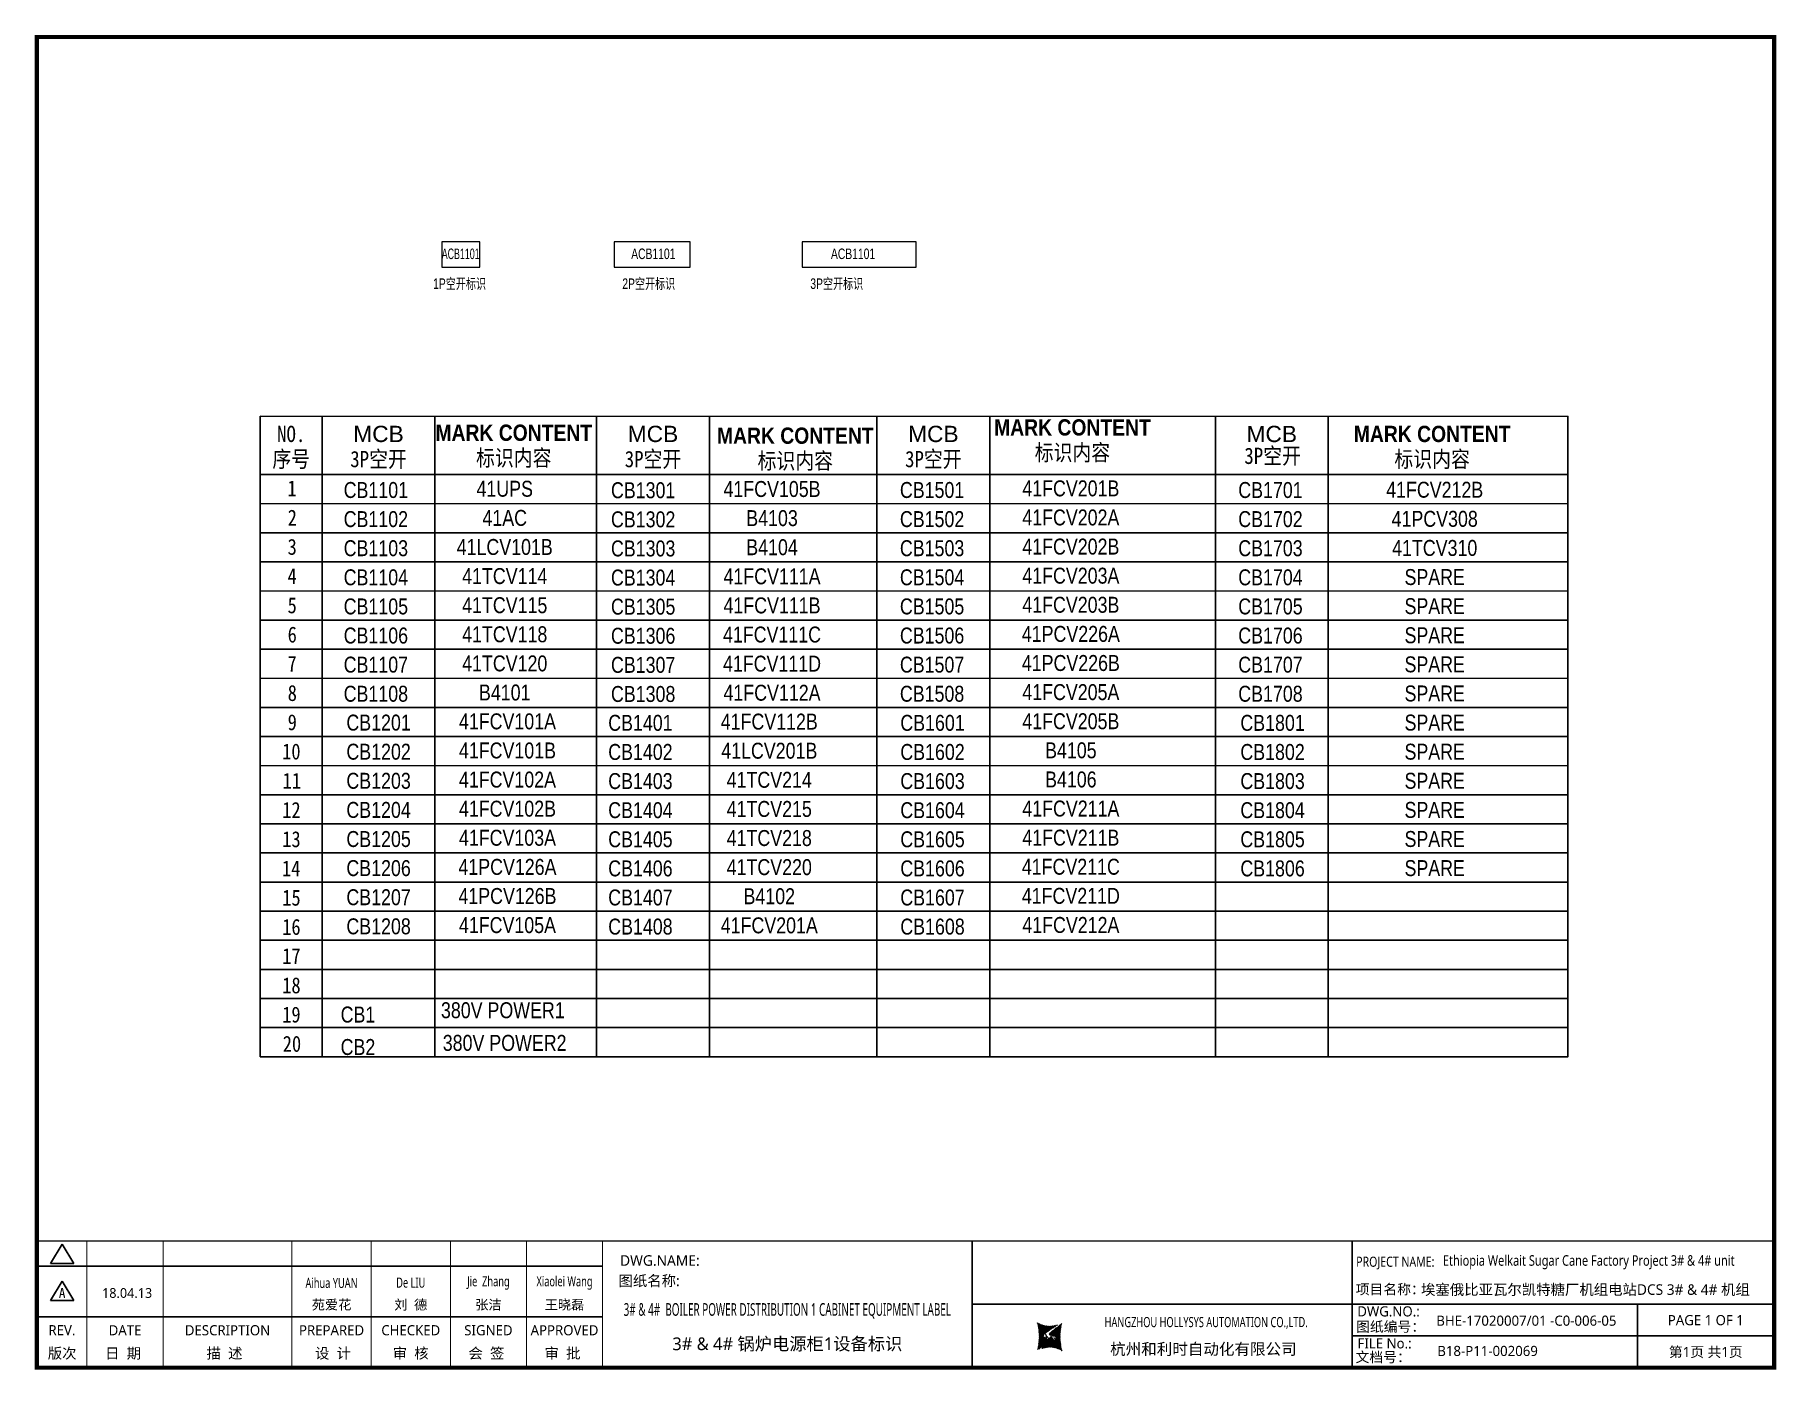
# Model space of a CAD drawing. Extents: x 81437 to 204847, y -54769 to -29444.
# Drawn here: x 120669 to 124794, y -36870 to -33708 of the extents above; entities that cross this region are included whole.
import ezdxf
from ezdxf.enums import TextEntityAlignment as Align
from ezdxf.lldxf.tags import DXFTag

# ---------------------------------------------------------------- set-up
doc = ezdxf.new("R2010")
doc.units = 0
doc.header["$LTSCALE"] = 100
doc.header["$MEASUREMENT"] = 0
for name, color, linetype in [('t', 1, 'Continuous'), ('YLT_GridLine', 7, 'Continuous'), ('YLT_GridText', 7, 'Continuous'), ('标准图框及表格', 7, 'Continuous')]:
    doc.layers.add(name, color=color, linetype=linetype)
doc.layers.add('细实线', color=7, linetype='Continuous', lineweight=20)
doc.styles.add('HZ', font='arial.ttf', dxfattribs={"width": 0.7})
doc.styles.get("Standard").update_dxf_attribs({"font": ''})
doc.styles.add('YLT_Grid', font='', dxfattribs={"width": 0.85})
doc.styles.add('微软雅黑', font='')
doc.styles.get('Standard').set_extended_font_data('SimSun')
doc.styles.get('YLT_Grid').set_extended_font_data('宋体')
doc.styles.get('微软雅黑').set_extended_font_data('Microsoft YaHei')
tags = doc.linetypes.add('CENTER', pattern=[2, 1.25, -0.25, 0.25, -0.25]).pattern_tags.tags
tags[10:11] = [DXFTag(74, 4), DXFTag(75, 0), DXFTag(340, '0'), DXFTag(46, 1.0), DXFTag(50, 0.0), DXFTag(44, 0.0), DXFTag(45, 0.0)]
tags[8:9] = [DXFTag(74, 4), DXFTag(75, 0), DXFTag(340, '0'), DXFTag(46, 1.0), DXFTag(50, 0.0), DXFTag(44, 0.0), DXFTag(45, 0.0)]
tags[6:7] = [DXFTag(74, 4), DXFTag(75, 0), DXFTag(340, '0'), DXFTag(46, 1.0), DXFTag(50, 0.0), DXFTag(44, 0.0), DXFTag(45, 0.0)]
tags[4:5] = [DXFTag(74, 4), DXFTag(75, 0), DXFTag(340, '0'), DXFTag(46, 1.0), DXFTag(50, 0.0), DXFTag(44, 0.0), DXFTag(45, 0.0)]
pattern_1 = [(45, (-6.162819773475348, -58.86246267448996), (-0.736262898216564, 0.7362628982165641), [])]

msp = doc.modelspace()

# ---------------------------------------------------------------- texts
at = {"layer": 'YLT_GridText', "style": 'YLT_Grid', "width": 0.85}
for s, p in [('1', (121267.2616338393, -34800.77424846582)), ('2', (121267.7966197593, -34870.00772046582)), ('3', (121267.6182911193, -34939.24119246583)), ('4', (121267.5291267993, -35008.47466446583)), ('5', (121267.6182911193, -35077.70813646582)), ('6', (121267.7074554393, -35146.94160846583)), ('7', (121267.4399624793, -35216.17508046583)), ('8', (121267.8857840793, -35285.40855246583)), ('9', (121267.7966197593, -35354.64202446583)), ('10', (121254.6894647193, -35423.87549646583)), ('11', (121255.8486008793, -35493.10896846583)), ('12', (121254.9569576793, -35562.34244046583)), ('13', (121254.9569576793, -35631.57591246583)), ('14', (121254.3328074393, -35700.80938446583)), ('15', (121254.9569576793, -35770.04285646584)), ('16', (121254.7786290393, -35839.27632846583)), ('17', (121254.8677933593, -35908.50980046584)), ('18', (121254.8677933593, -35977.74327246584)), ('19', (121254.7786290393, -36046.97674446584)), ('20', (121256.1160938393, -36116.21021646584))]:
    msp.add_text(s, height=37.763712, dxfattribs=at).set_placement(p)
at = {"layer": 'YLT_GridText', "attachment_point": 5, "style": 'YLT_Grid'}
for s, insert, char_height, width in [('NO.', (121276.2483090725, -34653.20744282089), 38.5344, 117.7618399999974), ('{\\fArial|b0|i0|c0|p2;\\W1;MCB}', (121483.0495890725, -34653.20744282089), 38.53440000000001, 480.9008504267226), ('{\\fArial|b1|i0|c0|p2;MARK\\fArial|b1|i0|c134|p2; \\fArial|b1|i0|c0|p2;CONTENT}', (121803.4203014446, -34650.3187274136), 38.53440000000001, 761.1435999999999), ('{\\fArial|b0|i0|c0|p2;\\W1;MCB}', (122133.2952903712, -34653.19131978676), 38.53440000000001, 480.9008504267226), ('{\\fArial|b1|i0|c0|p2;MARK\\fArial|b1|i0|c134|p2; \\fArial|b1|i0|c0|p2;CONTENT}', (122470.4069212597, -34657.35275438355), 38.53440000000001, 761.1435999999999), ('\\pt154.1376;{\\fArial|b0|i0|c134|p34;\\W1;MCB}', (122797.4545414133, -34653.22020752392), 38.5344, 480.9008504267226), ('{\\fArial|b1|i0|c0|p2;MARK\\fArial|b1|i0|c134|p2; \\fArial|b1|i0|c0|p2;CONTENT}', (123126.9324876043, -34637.74083463231), 38.53440000000001, 761.1435999999999), ('\\pt154.1376;{\\fArial|b0|i0|c134|p34;\\W1;MCB}', (123599.1431275086, -34653.32491774789), 38.5344, 480.9008504267226), ('{\\fArial|b1|i0|c0|p2;MARK\\fArial|b1|i0|c134|p2; \\fArial|b1|i0|c0|p2;CONTENT}', (123979.070227823, -34653.20744282089), 38.53440000000001, 761.1435999999999), ('序号', (121276.2483090725, -34714.66417176464), 38.5344, 117.7618399999974), ('3P空开', (121483.0495890725, -34714.66417176464), 38.5344, 238.3959200000052), ('标识内容', (121803.4203014446, -34711.77545635735), 38.5344, 761.1435999999999), ('3P空开', (122133.2952903712, -34714.64804873052), 38.5344, 238.3959200000052), ('标识内容', (122470.4069212597, -34718.80948332731), 38.5344, 761.1435999999999), ('3P空开', (122797.4545414134, -34714.67693646767), 38.5344, 238.3959200000052), ('标识内容', (123126.9324876043, -34699.19756357606), 38.5344, 761.1435999999999), ('3P空开', (123601.1552535018, -34706.98731930307), 38.5344, 238.3959200000052), ('标识内容', (123979.070227823, -34714.66417176464), 38.5344, 761.1435999999999)]:
    msp.add_mtext(s, dxfattribs=dict(at, insert=insert, char_height=char_height, width=width))
at = {"layer": '细实线', "insert": (121632.8697828951, -34213.83618477266), "char_height": 25, "width": 228.8093667546174, "attachment_point": 1, "line_spacing_factor": 0.6, "style": 'HZ'}
msp.add_mtext('{\\W0.6;ACB1101\\P}', dxfattribs=at)
at = {"layer": '细实线', "char_height": 25, "attachment_point": 1, "style": 'HZ'}
for s, insert, width in [('ACB1101\\P', (122081.7197828952, -34213.83618477266), 228.8093667546174), ('ACB1101\\P', (122554.8997828952, -34213.83618477266), 318.8093667546174), ('1P{\\fSimSun|b0|i0|c134|p2;空开标识\\P}', (121612.4097828951, -34284.57618477265), 160.9454387491107), ('2P{\\fSimSun|b0|i0|c134|p2;空开标识\\P}', (122060.5197828951, -34284.57618477265), 228.8093667546174), ('3P{\\fSimSun|b0|i0|c134|p2;空开标识\\P}', (122505.9497828952, -34284.57618477265), 318.8093667546174)]:
    msp.add_mtext(s, dxfattribs=dict(at, insert=insert, width=width))

# ---------------------------------------------------------------- blocks, each defined once
blk = doc.blocks.new('图框')
at = {"layer": '标准图框及表格'}
h = blk.add_hatch(dxfattribs=at)
h.set_pattern_fill('ANSI31', color=5, scale=8.329863809039892, style=0)
h.set_pattern_definition(pattern_1)
edge = h.paths.add_edge_path()
edge.add_arc((2393.094436262916, -3057.016314091056), 55.18534773488954, 238.1092081981581, 291.6531626184834)
edge.add_line((2413.457117633552, -3108.307481089123), (2382.362679957259, -3129.105284474292))
edge.add_arc((2232.744557938924, -3137.191253253037), 135.3602868968974, 346.3915348661821, 374.2500326978034)
edge.add_line((2364.304773850054, -3169.039594784347), (2391.343418124445, -3146.7148906974))
edge.add_line((2385.17637942767, -3139.143911424919), (2389.981166822123, -3139.761302572286))
edge.add_spline(control_points=[(2391.307199095063, -3146.750097628447), (2392.196661605914, -3145.885543305817), (2393.808172678844, -3144.319160410171), (2393.706362376579, -3140.114756849009), (2391.263680388605, -3139.875266105763), (2389.959101290711, -3139.747359722689)], knot_values=[0, 0, 0, 0, 6.844331067525468, 12.40042740766005, 18.76924275352248, 18.76924275352248, 18.76924275352248, 18.76924275352248], weights=[1, 1, 1, 1, 1, 1], degree=3, periodic=0)
edge.add_spline(control_points=[(2382.352543285211, -3129.127895979397), (2381.626555155563, -3129.73152025812), (2380.315378592357, -3130.821700626719), (2379.381276507607, -3132.24510027398), (2378.964379386169, -3132.880374753903)], knot_values=[0, 0, 0, 0, 5.253673658024614, 9.488438564008057, 9.488438564008057, 9.488438564008057, 9.488438564008057], weights=[1, 1, 1, 1, 1], degree=3, periodic=0)
edge.add_spline(control_points=[(2380.109845815059, -3131.144179531064), (2379.558651433159, -3131.767985770505), (2378.469607692277, -3133.249177120419), (2378.75000888206, -3136.59141356358), (2381.696031569307, -3138.758015293683), (2384.022624161043, -3139.007997601494), (2385.15175362843, -3139.129317677358)], knot_values=[10.66597461496156, 10.66597461496156, 10.66597461496156, 10.66597461496156, 18.97770399508879, 28.89455822145742, 41.119553648298, 52.64692538081317, 52.64692538081317, 52.64692538081317, 52.64692538081317], weights=[1, 1, 1, 1, 1, 1, 1], degree=3, periodic=0)
h = blk.add_hatch(dxfattribs=at)
h.set_pattern_fill('ANSI31', color=3, scale=8.329863809039892, style=0)
h.set_pattern_definition(pattern_1)
edge = h.paths.add_edge_path()
edge.add_line((2396.306912351669, -3134.638821765021), (2401.543221691929, -3135.303048767099))
edge.add_spline(control_points=[(2394.881673431148, -3127.632408877759), (2393.992210920092, -3128.496963200258), (2392.380699847337, -3130.063346096064), (2392.482510149457, -3134.26774965708), (2394.925192137576, -3134.507240400384), (2396.229771235499, -3134.635146783385)], knot_values=[0, 0, 0, 0, 6.844331067526932, 12.40042740766158, 18.76924275352342, 18.76924275352342, 18.76924275352342, 18.76924275352342], weights=[1, 1, 1, 1, 1, 1], degree=3, periodic=0)
edge.add_line((2421.884098676157, -3105.342911721815), (2394.845454401773, -3127.667615808762))
edge.add_spline(control_points=[(2406.462349776273, -3142.781070641064), (2406.85282482484, -3142.285248106444), (2407.700959278394, -3140.915136680455), (2407.438863643569, -3137.791092942495), (2404.4928409567, -3135.624491212552), (2402.166248364556, -3135.374508904741), (2401.037118897577, -3135.253188828716)], knot_values=[12.65408913243743, 12.65408913243743, 12.65408913243743, 12.65408913243743, 18.97770399508879, 28.89455822145742, 41.119553648298, 52.64692538081317, 52.64692538081317, 52.64692538081317, 52.64692538081317], weights=[1, 1, 1, 1, 1, 1, 1], degree=3, periodic=0)
edge.add_line((2405.463463917236, -3143.838156073773), (2406.618423075823, -3142.594514654259))
edge.add_line((2403.858524028219, -3145.261600863971), (2405.463463917236, -3143.838156073904))
edge.add_line((2372.73175489228, -3166.075025417009), (2403.826192568573, -3145.277222031841))
edge.add_arc((2393.094436262916, -3217.366192415033), 55.18534773488965, 58.10920819815809, 111.6531626184834)
edge.add_arc((2553.444314586908, -3137.191253253037), 135.360286896897, 166.3915348661823, 194.2500326978024)
at = {"color": 7}
for p, q in [((2209.47921527367, -2910.443887418679), (2209.47921527367, -3210.443887418679)), ((3109.47921527367, -2910.443887418679), (3109.47921527367, -3210.443887418679)), ((-6.162819773475348, -2970.443887418679), (1333.995352829523, -2970.443887418679)), ((-6.162819773475348, -3090.443887418679), (1333.995352829523, -3090.443887418679)), ((2209.47921527367, -3060.443887418679), (3109.47921527367, -3060.443887418679)), ((3109.47921527367, -3060.443887418679), (4109.47921527367, -3060.443887418679)), ((3785.62275226965, -3060.443887418679), (3785.62275226965, -3210.443887418679)), ((4109.47921527367, -3135.443887418679), (3109.47921527367, -3135.443887418679))]:
    blk.add_line(p, q, dxfattribs=at)
at = {"color": 7, "const_width": 3}
blk.add_lwpolyline([(4109.47921527367, -2910.443887418679), (-6.162819773475348, -2910.443887418679)], dxfattribs=at)
at = {"layer": 't', "color": 7}
for p, q in [((25.78656344305637, -2963.855076038152), (53.73638948711596, -2917.984787991318)), ((81.68621553114644, -2963.855076038152), (53.73638948711596, -2917.984787991318)), ((25.78656344305637, -2963.855076038152), (81.68621553114644, -2963.855076038152)), ((25.78656344305637, -3051.839702165522), (53.73638948711596, -3005.969414118631)), ((81.68621553114644, -3051.839702165522), (53.73638948711596, -3005.969414118631)), ((25.78656344305637, -3051.839702165522), (81.68621553114644, -3051.839702165522))]:
    blk.add_line(p, q, dxfattribs=at)
at = {"layer": 't', "color": 7, "const_width": 9.61519705431492}
blk.add_lwpolyline([(4109.47921527367, -3210.443887418679), (4109.47921527367, -58.86246267448996), (-6.162819773475348, -58.86246267448996), (-6.162819773475348, -3210.443887418679)], close=True, dxfattribs=at)
at = {"layer": 't', "color": 7, "const_width": 2.40379926357873}
for points in [[(112.6024995874977, -2911.645787050457), (112.6024995874977, -3210.443887418679)], [(292.8874443558816, -2911.645787050457), (292.8874443558816, -3210.443887418679)], [(598.2254953145239, -2911.645787050457), (598.2254953145239, -3215.27550872017)], [(785.8254793036103, -2911.645787050457), (785.8254793036103, -3215.27550872017)], [(973.4254632926677, -2911.645787050457), (973.4254632926677, -3215.27550872017)], [(1153.71040806111, -2911.645787050457), (1153.71040806111, -3215.27550872017)], [(1333.995352829523, -2911.645787050457), (1333.995352829523, -3215.27550872017)]]:
    blk.add_lwpolyline(points, dxfattribs=at)
at = {"color": 7, "linetype": 'CENTER', "style": '微软雅黑'}
for s, height, p in [('项目名称：', 24, (3118.237888517288, -3036.94681899895)), ('图纸编号：', 24, (3119.058468482224, -3125.527001057468)), ('杭州和利时自动化有限公司', 27, (2536.38633266712, -3179.976961063531)), ('文档号：', 24, (3117.869572934458, -3197.591179766443))]:
    blk.add_text(s, height=height, dxfattribs=at).set_placement(p)
at = {"color": 7, "style": '微软雅黑', "flags": 8}
for tag, p, height in [('DWG.NAME:', (1375.473639447489, -2969.2419877869), 25), ('DWG.NO.:', (3122.023352488108, -3089.264933317976), 24), ('图纸编号', (3309.199899152482, -3111.267140832559), 24), ('FILENO.:', (3122.509725826509, -3164.966587124836), 24), ('文档号', (3311.563545755656, -3182.994948628203), 24)]:
    blk.add_attdef(tag, p, '', height=height, dxfattribs=at)
at = {"color": 7, "style": '微软雅黑', "width": 0.8, "flags": 8}
for tag, p, height in [('PROJECTNAME:', (3119.317365890063, -2971.670387076527), 24), ('PROJECT_NAME', (3324.743137664682, -2969.191656158461), 25)]:
    blk.add_attdef(tag, p, '', height=height, dxfattribs=at)
at = {"color": 7, "style": '微软雅黑', "flags": 8}
for tag, height, width, p in [('RENLIU', 24, 0.7, (692.0254873090671, -3009.243060483925)), ('SHUFENWANG', 24, 0.7, (879.6254712981536, -3009.243060483925)), ('FANGHOU', 24, 0.7, (1063.567935676903, -3009.243060483925)), ('DANDANLI', 24, 0.7, (1243.852880445316, -3009.243060483925)), ('#10STATIONONTROLCABINETCOVER', 30, 0.6, (1771.737284051596, -3076.044837234568)), ('HANGZHOUHOLLYSYSAUTOMATIONCO.,LTD.', 24, 0.7, (2763.919484516009, -3104.577265918681))]:
    blk.add_attdef(tag, text='', height=height, dxfattribs=dict(at, width=width)).set_placement(p, align=Align.MIDDLE)
for tag, p in [('图纸名称:', (1371.649552043295, -3024.785799731683)), ('项目名称', (3272.897224152879, -3045.626842364768))]:
    blk.add_attdef(tag, text='', height=25, dxfattribs=at).set_placement(p, align=Align.BOTTOM_LEFT)
at = {"color": 7, "flags": 8}
blk.add_attdef('A', text='', height=23, dxfattribs=at).set_placement((53.73638948711596, -3033.744016823508), align=Align.MIDDLE)
at = {"color": 7, "style": '微软雅黑', "flags": 8}
for tag, height, p in [('设计时间', 23, (207.7030023673433, -3033.744016823508)), ('刘仁', 23, (692.0254873090671, -3061.050838701933)), ('王姝芬', 23, (879.6254712981536, -3061.050838701933)), ('侯方', 23, (1063.567935676903, -3061.050838701933)), ('李丹丹', 23, (1243.852880445316, -3061.050838701933)), ('PAGEXOFX', 24, (3947.55098377166, -3097.943887418679)), ('REV.', 24, (53.21983990701119, -3121.911417548025)), ('DATE', 24, (202.7449719716897, -3121.911417548025)), ('DESCRIPTION', 24, (445.5564698352027, -3121.911417548025)), ('PREPARED', 24, (692.0254873090671, -3121.911417548025)), ('CHECKED', 24, (879.625471298139, -3121.911417548025)), ('SIGNED', 24, (1063.567935676889, -3121.911417548025)), ('APPROVED', 24, (1243.852880445316, -3121.911417548025)), ('图纸名称', 30, (1771.737284051596, -3153.557526718527)), ('第几页共几页', 24, (3947.55098377166, -3172.943887418679))]:
    blk.add_attdef(tag, text='', height=height, dxfattribs=at).set_placement(p, align=Align.MIDDLE)
at = {"layer": 't', "color": 7, "style": '微软雅黑'}
for s, p in [('版次', (53.73638948711596, -3176.462903945333)), ('日  期', (198.0371495971121, -3176.462903945333)), ('描  述', (438.3267756979694, -3176.462903945333)), ('设  计', (695.3342144116759, -3176.462903945333)), ('审  核', (879.4319590690502, -3176.462903945333)), ('会  签', (1058.860113302311, -3176.462903945333)), ('审  批', (1239.145058070724, -3176.462903945333))]:
    blk.add_text(s, height=25, dxfattribs=at).set_placement(p, align=Align.MIDDLE_CENTER)
at = {"layer": '标准图框及表格', "color": 5, "style": 'HZ'}
for s, p in [('pgqh', (2367.722055843864, -3118.539690870716)), ('hollilas', (2367.889081852576, -3144.830947292762))]:
    blk.add_text(s, height=5.205656721233694, dxfattribs=at).set_placement(p)
at = {"layer": '标准图框及表格', "color": 3, "style": 'HZ'}
for s, height, p in [('auto', 8.676094535389492, (2394.744307490306, -3133.062499086471)), ('hollysys', 4.338047267694746, (2396.375285240625, -3158.593924068552))]:
    blk.add_text(s, height=height, dxfattribs=at).set_placement(p)
blk = doc.blocks.new('空开标识')
at = {"layer": 'YLT_GridText', "style": 'YLT_Grid', "width": 0.85}
blk.add_attdef('A路1', text='', height=28, dxfattribs=at).set_placement((38.7147169765085, 3.477287093177438), align=Align.CENTER)
blk = doc.blocks.new('空开12')
at = {"layer": 'YLT_GridText', "style": 'YLT_Grid', "width": 0.8}
blk.add_attdef('KA1', text='', height=28, dxfattribs=at).set_placement((31.39270106703043, 0.8407768793404102), align=Align.CENTER)

# ---------------------------------------------------------------- linework, layer by layer
at = {"layer": 'YLT_GridLine', "color": 7, "lineweight": 25}
for p, q in [((121349.4937224427, -34611.26454794779), (121349.5233632355, -36127.81325185271)), ((121616.6120424427, -34611.26454794779), (121616.6120424427, -36127.82601243416)), ((121999.7394237414, -34611.24842491367), (121999.7394237414, -36127.84431694698)), ((122266.8577437414, -34611.24842491367), (122266.8873844729, -36127.85708036069)), ((122663.8986745903, -34611.26742792051), (122663.9283153218, -36127.87608336753)), ((122663.8986747835, -34611.27731265083), (122663.9283157636, -36127.9200183213)), ((122931.0169947836, -34611.27731265083), (122931.0466357193, -36127.93278031888)), ((123465.5872606856, -34611.37213814448), (123465.6169014171, -36127.98079359151)), ((123732.7055808788, -34611.3820228748), (123732.7352218146, -36128.03749054285)), ((121203.0061890726, -34749.13105176463), (124300.6009032866, -34749.27904422078)), ((121203.0061890726, -34818.06481176463), (124300.6009032866, -34818.21280422078)), ((121203.0061890726, -34886.99857176461), (124300.6009032866, -34887.14656422076)), ((121203.0061890726, -34955.9323317646), (124300.6009032866, -34956.08032422075)), ((121203.0061890726, -35024.86609176459), (124300.6009032866, -35025.01408422073)), ((121203.0061890726, -35093.79985176458), (124300.6009032866, -35093.94784422073)), ((121203.0061890726, -35162.73361176458), (124300.6009032866, -35162.88160422072)), ((121203.0061890726, -35231.66737176456), (124300.6009032866, -35231.8153642207)), ((121203.0061890726, -35300.60113176455), (124300.6009032866, -35300.7491242207)), ((121203.0061890726, -35369.53489176455), (124300.6009032866, -35369.68288422069)), ((121203.0061890726, -35438.46865176453), (124300.6009032866, -35438.61664422067)), ((121203.0061890726, -35507.40241176452), (124300.6009032866, -35507.55040422067)), ((121203.0061890726, -35576.33617176452), (124300.6009032866, -35576.48416422066)), ((121203.0061890726, -35645.2699317645), (124300.6009032866, -35645.41792422064)), ((121203.0061890726, -35714.20369176448), (124300.6009032866, -35714.35168422063)), ((121203.0061890726, -35783.13745176448), (124300.6009032866, -35783.28544422063)), ((121203.0061890726, -35852.07121176447), (124300.6009032866, -35852.21920422062)), ((121203.0061890726, -35921.00497176446), (124300.6009032866, -35921.1529642206)), ((121203.0061890726, -35989.93873176444), (124300.6009032866, -35990.08672422059)), ((121203.0061890726, -36058.87249176444), (124300.6009032866, -36059.02048422059)), ((121203.0061890726, -36127.80625176442), (124300.6009032866, -36127.95424422057))]:
    msp.add_line(p, q, dxfattribs=at)
msp.add_lwpolyline([(121203.0061890726, -34611.26403977755), (124300.6009032866, -34611.4120322337), (124300.6009032866, -36127.95424422057), (121203.0358298653, -36127.80625318056)], close=True, dxfattribs=at)
at = {"layer": '细实线'}
for points in [[(121632.8760868601, -34258.10594658973), (121722.8760868601, -34258.10594658973), (121722.8760868601, -34198.10594658973), (121632.8760868601, -34198.10594658973)], [(122041.3760868601, -34258.10594658973), (122221.3760868601, -34258.10594658973), (122221.3760868601, -34198.10594658973), (122041.3760868601, -34198.10594658973)], [(122486.8060868601, -34258.10594658973), (122756.8060868601, -34258.04344658973), (122756.8060868601, -34198.04344658973), (122486.8060868601, -34198.10594658973)]]:
    msp.add_lwpolyline(points, close=True, dxfattribs=at)

# ---------------------------------------------------------------- block references
at = {"color": 1}
ref = msp.add_blockref('图框', (120679.7949075631, -33653.74107732276), dxfattribs=at)
ref.add_attrib('PROJECTNAME:', 'PROJECT NAME:', (123799.1122734532, -36625.41146439929), dxfattribs={"color": 7, "height": 24, "style": '微软雅黑', "width": 0.8000000000000002})
ref.add_attrib('FILENO.:', 'FILE No.:', (123802.3046333897, -36818.7076644476), dxfattribs={"color": 7, "height": 24, "style": '微软雅黑'})
ref.add_attrib('DWG.NO.:', 'DWG.NO.:', (123801.8182600513, -36743.00601064073), dxfattribs={"color": 7, "height": 24, "style": '微软雅黑'})
ref.add_attrib('PAGEXOFX', 'PAGE 1 OF 1', dxfattribs={"color": 7, "height": 24, "style": '微软雅黑', "flags": 8}).set_placement((124627.3458913348, -36751.68496474144), align=Align.MIDDLE)
ref.add_attrib('PROJECT_NAME', 'Ethiopia Welkait Sugar Cane Factory Project 3# & 4# unit', (124004.5380452278, -36622.93273348122), dxfattribs={"color": 7, "height": 25, "style": '微软雅黑', "width": 0.8})
ref.add_attrib('项目名称', '埃塞俄比亚瓦尔凯特糖厂机组电站DCS 3# & 4# 机组', dxfattribs={"color": 7, "height": 25, "style": '微软雅黑'}).set_placement((123952.692131716, -36699.36791968753), align=Align.BOTTOM_LEFT)
ref.add_attrib('HANGZHOUHOLLYSYSAUTOMATIONCO.,LTD.', 'HANGZHOU HOLLYSYS AUTOMATION CO.,LTD.', dxfattribs={"color": 7, "height": 24, "style": '微软雅黑', "width": 0.6999999999999998}).set_placement((123443.7143920792, -36758.31834324144), align=Align.MIDDLE)
ref.add_attrib('图纸名称:', '图纸名称:', dxfattribs={"color": 7, "height": 25, "style": '微软雅黑', "flags": 8}).set_placement((122051.4444596064, -36678.52687705444), align=Align.BOTTOM_LEFT)
ref.add_attrib('#10STATIONONTROLCABINETCOVER', '3# & 4#  BOILER POWER DISTRIBUTION 1 CABINET EQUIPMENT LABEL', dxfattribs={"color": 7, "height": 30, "style": '微软雅黑', "width": 0.6, "flags": 8}).set_placement((122451.5321916147, -36729.78591455733), align=Align.MIDDLE)
ref.add_attrib('DWG.NAME:', 'DWG.NAME:', (122055.2685470106, -36622.98306510966), dxfattribs={"color": 7, "height": 25, "style": '微软雅黑', "flags": 8})
ref.add_attrib('DANDANLI', 'Xiaolei Wang', dxfattribs={"color": 7, "height": 24, "style": '微软雅黑', "width": 0.6999999999999998, "flags": 8}).set_placement((121923.6477880085, -36662.98413780668), align=Align.MIDDLE)
ref.add_attrib('FANGHOU', 'Jie  Zhang', dxfattribs={"color": 7, "height": 24, "style": '微软雅黑', "width": 0.6999999999999998, "flags": 8}).set_placement((121743.3628432401, -36662.98413780668), align=Align.MIDDLE)
ref.add_attrib('SHUFENWANG', 'De LIU', dxfattribs={"color": 7, "height": 24, "style": '微软雅黑', "width": 0.6999999999999998, "flags": 8}).set_placement((121559.4203788613, -36662.98413780668), align=Align.MIDDLE)
ref.add_attrib('RENLIU', 'Aihua YUAN', dxfattribs={"color": 7, "height": 24, "style": '微软雅黑', "width": 0.6999999999999998, "flags": 8}).set_placement((121371.8203948722, -36662.98413780668), align=Align.MIDDLE)
ref.add_attrib('APPROVED', 'APPROVED', dxfattribs={"color": 7, "height": 24, "style": '微软雅黑'}).set_placement((121923.6477880085, -36775.65249487079), align=Align.MIDDLE)
ref.add_attrib('SIGNED', 'SIGNED', dxfattribs={"color": 7, "height": 24, "style": '微软雅黑'}).set_placement((121743.36284324, -36775.65249487079), align=Align.MIDDLE)
ref.add_attrib('CHECKED', 'CHECKED', dxfattribs={"color": 7, "height": 24, "style": '微软雅黑'}).set_placement((121559.4203788613, -36775.65249487079), align=Align.MIDDLE)
ref.add_attrib('PREPARED', 'PREPARED', dxfattribs={"color": 7, "height": 24, "style": '微软雅黑'}).set_placement((121371.8203948722, -36775.65249487079), align=Align.MIDDLE)
ref.add_attrib('DESCRIPTION', 'DESCRIPTION', dxfattribs={"color": 7, "height": 24, "style": '微软雅黑'}).set_placement((121125.3513773984, -36775.65249487079), align=Align.MIDDLE)
ref.add_attrib('DATE', 'DATE', dxfattribs={"color": 7, "height": 24, "style": '微软雅黑', "flags": 8}).set_placement((120882.5398795348, -36775.65249487079), align=Align.MIDDLE)
ref.add_attrib('REV.', 'REV.', dxfattribs={"color": 7, "height": 24, "style": '微软雅黑', "flags": 8}).set_placement((120733.0147474702, -36775.65249487079), align=Align.MIDDLE)
ref.add_attrib('A', 'A', dxfattribs={"color": 7, "height": 23, "flags": 8}).set_placement((120733.5312970503, -36687.48509414627), align=Align.MIDDLE)
ref.add_attrib('设计时间', '18.04.13', dxfattribs={"color": 7, "height": 23, "style": '微软雅黑', "flags": 8}).set_placement((120887.4979099305, -36687.48509414627), align=Align.MIDDLE)
ref.add_attrib('李丹丹', '王晓磊', dxfattribs={"color": 7, "height": 23, "style": '微软雅黑', "flags": 8}).set_placement((121923.6477880085, -36714.7919160247), align=Align.MIDDLE)
ref.add_attrib('侯方', '张洁', dxfattribs={"color": 7, "height": 23, "style": '微软雅黑', "flags": 8}).set_placement((121743.3628432401, -36714.7919160247), align=Align.MIDDLE)
ref.add_attrib('王姝芬', '刘  德', dxfattribs={"color": 7, "height": 23, "style": '微软雅黑', "flags": 8}).set_placement((121559.4203788613, -36714.7919160247), align=Align.MIDDLE)
ref.add_attrib('刘仁', '苑爱花', dxfattribs={"color": 7, "height": 23, "style": '微软雅黑', "flags": 8}).set_placement((121371.8203948722, -36714.7919160247), align=Align.MIDDLE)
ref.add_attrib('图纸名称', '3# & 4# 锅炉电源柜1设备标识', dxfattribs={"color": 7, "height": 30, "style": '微软雅黑', "flags": 8}).set_placement((122451.5321916147, -36807.29860404129), align=Align.MIDDLE)
ref.add_attrib('文档号', 'B18-P11-002069', (123991.3584533188, -36836.73602595097), dxfattribs={"color": 7, "height": 24, "style": '微软雅黑', "flags": 8})
ref.add_attrib('图纸编号', 'BHE-17020007/01 -C0-006-05', (123988.9948067156, -36765.00821815532), dxfattribs={"color": 7, "height": 24, "style": '微软雅黑', "flags": 8})
ref.add_attrib('第几页共几页', '第1页 共1页', dxfattribs={"color": 7, "height": 24, "style": '微软雅黑', "flags": 8}).set_placement((124627.3458913348, -36826.68496474144), align=Align.MIDDLE)
at = {"layer": '细实线'}
ref = msp.add_blockref('空开12', (121434.4187721517, -34805.73808477148), dxfattribs=dict(at, xscale=1.348704000001308, yscale=1.348703999999834, zscale=1.348704))
ref.add_attrib('KA1', 'CB1101', dxfattribs={"layer": 'YLT_GridText', "height": 37.763712, "style": 'HZ', "width": 0.8}).set_placement((121476.7582336516, -34804.60412563121), align=Align.CENTER)
ref = msp.add_blockref('空开标识', (121729.8335831572, -34806.37763547005), dxfattribs=dict(at, xscale=1.348704000001308, yscale=1.348703999999834, zscale=1.348704))
ref.add_attrib('A路1', '41UPS', dxfattribs={"layer": 'YLT_GridText', "height": 37.763712, "style": 'HZ', "width": 0.8}).set_placement((121782.0482768022, -34801.68780445834), align=Align.CENTER)
ref = msp.add_blockref('空开12', (122067.6363403578, -34806.30801769318), dxfattribs=dict(at, xscale=1.348704000001308, yscale=1.348703999999834, zscale=1.348704))
ref.add_attrib('KA1', 'CB1301', dxfattribs={"layer": 'YLT_GridText', "height": 37.763712, "style": 'HZ', "width": 0.8}).set_placement((122109.9758018577, -34805.17405855291), align=Align.CENTER)
ref = msp.add_blockref('空开标识', (122363.0511513632, -34806.94756839176), dxfattribs=dict(at, xscale=1.348704000001308, yscale=1.348703999999834, zscale=1.348704))
ref.add_attrib('A路1', '41FCV105B', dxfattribs={"layer": 'YLT_GridText', "height": 37.763712, "style": 'HZ', "width": 0.8}).set_placement((122415.2658450083, -34802.25773738005), align=Align.CENTER)
ref = msp.add_blockref('空开12', (122752.0901249539, -34805.74735765774), dxfattribs=dict(at, xscale=1.348704000001308, yscale=1.348703999999834, zscale=1.348704))
ref.add_attrib('KA1', 'CB1501', dxfattribs={"layer": 'YLT_GridText', "height": 37.763712, "style": 'HZ', "width": 0.8}).set_placement((122794.4295864538, -34804.61339851747), align=Align.CENTER)
ref = msp.add_blockref('空开12', (123080.8172074954, -34801.8714803426), dxfattribs=dict(at, xscale=1.348704000001308, yscale=1.348703999999834, zscale=1.348704))
ref.add_attrib('KA1', '41FCV201B', dxfattribs={"layer": 'YLT_GridText', "height": 37.763712, "style": 'HZ', "width": 0.8}).set_placement((123123.1566689953, -34800.73752120233), align=Align.CENTER)
ref = msp.add_blockref('空开12', (123553.716883698, -34805.78554665174), dxfattribs=dict(at, xscale=1.348704000001308, yscale=1.348703999999834, zscale=1.348704))
ref.add_attrib('KA1', 'CB1701', dxfattribs={"layer": 'YLT_GridText', "height": 37.763712, "style": 'HZ', "width": 0.8}).set_placement((123596.0563451979, -34804.65158751147), align=Align.CENTER)
ref = msp.add_blockref('空开标识', (123932.951091683, -34808.64997984622), dxfattribs=dict(at, xscale=1.348704000001308, yscale=1.348703999999834, zscale=1.348704))
ref.add_attrib('A路1', '41FCV212B', dxfattribs={"layer": 'YLT_GridText', "height": 37.763712, "style": 'HZ', "width": 0.8}).set_placement((123985.1657853281, -34803.96014883451), align=Align.CENTER)
ref = msp.add_blockref('空开12', (121434.4187721517, -34874.67184477147), dxfattribs=dict(at, xscale=1.348704000001308, yscale=1.348703999999834, zscale=1.348704))
ref.add_attrib('KA1', 'CB1102', dxfattribs={"layer": 'YLT_GridText', "height": 37.763712, "style": 'HZ', "width": 0.8}).set_placement((121476.7582336516, -34873.5378856312), align=Align.CENTER)
ref = msp.add_blockref('空开标识', (121729.8335831572, -34875.31139547005), dxfattribs=dict(at, xscale=1.348704000001308, yscale=1.348703999999834, zscale=1.348704))
ref.add_attrib('A路1', '41AC', dxfattribs={"layer": 'YLT_GridText', "height": 37.763712, "style": 'HZ', "width": 0.8}).set_placement((121782.0482768022, -34870.62156445833), align=Align.CENTER)
ref = msp.add_blockref('空开12', (122067.6363403578, -34875.24177769318), dxfattribs=dict(at, xscale=1.348704000001308, yscale=1.348703999999834, zscale=1.348704))
ref.add_attrib('KA1', 'CB1302', dxfattribs={"layer": 'YLT_GridText', "height": 37.763712, "style": 'HZ', "width": 0.8}).set_placement((122109.9758018577, -34874.1078185529), align=Align.CENTER)
ref = msp.add_blockref('空开标识', (122363.0511513632, -34875.88132839175), dxfattribs=dict(at, xscale=1.348704000001308, yscale=1.348703999999834, zscale=1.348704))
ref.add_attrib('A路1', 'B4103', dxfattribs={"layer": 'YLT_GridText', "height": 37.763712, "style": 'HZ', "width": 0.8}).set_placement((122415.2658450083, -34871.19149738003), align=Align.CENTER)
ref = msp.add_blockref('空开12', (122752.0901249539, -34874.68111765773), dxfattribs=dict(at, xscale=1.348704000001308, yscale=1.348703999999834, zscale=1.348704))
ref.add_attrib('KA1', 'CB1502', dxfattribs={"layer": 'YLT_GridText', "height": 37.763712, "style": 'HZ', "width": 0.8}).set_placement((122794.4295864538, -34873.54715851746), align=Align.CENTER)
ref = msp.add_blockref('空开12', (123080.8172074954, -34870.80524034259), dxfattribs=dict(at, xscale=1.348704000001308, yscale=1.348703999999834, zscale=1.348704))
ref.add_attrib('KA1', '41FCV202A', dxfattribs={"layer": 'YLT_GridText', "height": 37.763712, "style": 'HZ', "width": 0.8}).set_placement((123123.1566689953, -34869.67128120232), align=Align.CENTER)
ref = msp.add_blockref('空开12', (123553.716883698, -34874.71930665174), dxfattribs=dict(at, xscale=1.348704000001308, yscale=1.348703999999834, zscale=1.348704))
ref.add_attrib('KA1', 'CB1702', dxfattribs={"layer": 'YLT_GridText', "height": 37.763712, "style": 'HZ', "width": 0.8}).set_placement((123596.0563451979, -34873.58534751146), align=Align.CENTER)
ref = msp.add_blockref('空开标识', (123932.951091683, -34877.58373984621), dxfattribs=dict(at, xscale=1.348704000001308, yscale=1.348703999999834, zscale=1.348704))
ref.add_attrib('A路1', '41PCV308', dxfattribs={"layer": 'YLT_GridText', "height": 37.763712, "style": 'HZ', "width": 0.8}).set_placement((123985.1657853281, -34872.89390883449), align=Align.CENTER)
ref = msp.add_blockref('空开12', (121434.4187721517, -34943.60560477147), dxfattribs=dict(at, xscale=1.348704000001308, yscale=1.348703999999834, zscale=1.348704))
ref.add_attrib('KA1', 'CB1103', dxfattribs={"layer": 'YLT_GridText', "height": 37.763712, "style": 'HZ', "width": 0.8}).set_placement((121476.7582336516, -34942.47164563119), align=Align.CENTER)
ref = msp.add_blockref('空开标识', (121729.8335831572, -34944.24515547004), dxfattribs=dict(at, xscale=1.348704000001308, yscale=1.348703999999834, zscale=1.348704))
ref.add_attrib('A路1', '41LCV101B', dxfattribs={"layer": 'YLT_GridText', "height": 37.763712, "style": 'HZ', "width": 0.8}).set_placement((121782.0482768022, -34939.55532445833), align=Align.CENTER)
ref = msp.add_blockref('空开12', (122067.6363403578, -34944.17553769317), dxfattribs=dict(at, xscale=1.348704000001308, yscale=1.348703999999834, zscale=1.348704))
ref.add_attrib('KA1', 'CB1303', dxfattribs={"layer": 'YLT_GridText', "height": 37.763712, "style": 'HZ', "width": 0.8}).set_placement((122109.9758018577, -34943.0415785529), align=Align.CENTER)
ref = msp.add_blockref('空开标识', (122363.0511513632, -34944.81508839174), dxfattribs=dict(at, xscale=1.348704000001308, yscale=1.348703999999834, zscale=1.348704))
ref.add_attrib('A路1', 'B4104', dxfattribs={"layer": 'YLT_GridText', "height": 37.763712, "style": 'HZ', "width": 0.8}).set_placement((122415.2658450083, -34940.12525738003), align=Align.CENTER)
ref = msp.add_blockref('空开12', (122752.0901249539, -34943.61487765772), dxfattribs=dict(at, xscale=1.348704000001308, yscale=1.348703999999834, zscale=1.348704))
ref.add_attrib('KA1', 'CB1503', dxfattribs={"layer": 'YLT_GridText', "height": 37.763712, "style": 'HZ', "width": 0.8}).set_placement((122794.4295864538, -34942.48091851745), align=Align.CENTER)
ref = msp.add_blockref('空开12', (123080.8172074954, -34939.73900034258), dxfattribs=dict(at, xscale=1.348704000001308, yscale=1.348703999999834, zscale=1.348704))
ref.add_attrib('KA1', '41FCV202B', dxfattribs={"layer": 'YLT_GridText', "height": 37.763712, "style": 'HZ', "width": 0.8}).set_placement((123123.1566689953, -34938.60504120231), align=Align.CENTER)
ref = msp.add_blockref('空开12', (123553.716883698, -34943.65306665173), dxfattribs=dict(at, xscale=1.348704000001308, yscale=1.348703999999834, zscale=1.348704))
ref.add_attrib('KA1', 'CB1703', dxfattribs={"layer": 'YLT_GridText', "height": 37.763712, "style": 'HZ', "width": 0.8}).set_placement((123596.0563451979, -34942.51910751146), align=Align.CENTER)
ref = msp.add_blockref('空开标识', (123932.951091683, -34946.5174998462), dxfattribs=dict(at, xscale=1.348704000001308, yscale=1.348703999999834, zscale=1.348704))
ref.add_attrib('A路1', '41TCV310', dxfattribs={"layer": 'YLT_GridText', "height": 37.763712, "style": 'HZ', "width": 0.8}).set_placement((123985.1657853281, -34941.82766883449), align=Align.CENTER)
ref = msp.add_blockref('空开12', (121434.4187721517, -35012.53936477146), dxfattribs=dict(at, xscale=1.348704000001308, yscale=1.348703999999834, zscale=1.348704))
ref.add_attrib('KA1', 'CB1104', dxfattribs={"layer": 'YLT_GridText', "height": 37.763712, "style": 'HZ', "width": 0.8}).set_placement((121476.7582336516, -35011.40540563119), align=Align.CENTER)
ref = msp.add_blockref('空开标识', (121729.8335831572, -35013.17891547004), dxfattribs=dict(at, xscale=1.348704000001308, yscale=1.348703999999834, zscale=1.348704))
ref.add_attrib('A路1', '41TCV114', dxfattribs={"layer": 'YLT_GridText', "height": 37.763712, "style": 'HZ', "width": 0.8}).set_placement((121782.0482768022, -35008.48908445831), align=Align.CENTER)
ref = msp.add_blockref('空开12', (122067.6363403578, -35013.10929769316), dxfattribs=dict(at, xscale=1.348704000001308, yscale=1.348703999999834, zscale=1.348704))
ref.add_attrib('KA1', 'CB1304', dxfattribs={"layer": 'YLT_GridText', "height": 37.763712, "style": 'HZ', "width": 0.8}).set_placement((122109.9758018577, -35011.97533855289), align=Align.CENTER)
ref = msp.add_blockref('空开标识', (122363.0511513632, -35013.74884839174), dxfattribs=dict(at, xscale=1.348704000001308, yscale=1.348703999999834, zscale=1.348704))
ref.add_attrib('A路1', '41FCV111A', dxfattribs={"layer": 'YLT_GridText', "height": 37.763712, "style": 'HZ', "width": 0.8}).set_placement((122415.2658450083, -35009.05901738002), align=Align.CENTER)
ref = msp.add_blockref('空开12', (122752.0901249539, -35012.54863765772), dxfattribs=dict(at, xscale=1.348704000001308, yscale=1.348703999999834, zscale=1.348704))
ref.add_attrib('KA1', 'CB1504', dxfattribs={"layer": 'YLT_GridText', "height": 37.763712, "style": 'HZ', "width": 0.8}).set_placement((122794.4295864538, -35011.41467851745), align=Align.CENTER)
ref = msp.add_blockref('空开12', (123080.8172074954, -35008.67276034258), dxfattribs=dict(at, xscale=1.348704000001308, yscale=1.348703999999834, zscale=1.348704))
ref.add_attrib('KA1', '41FCV203A', dxfattribs={"layer": 'YLT_GridText', "height": 37.763712, "style": 'HZ', "width": 0.8}).set_placement((123123.1566689953, -35007.5388012023), align=Align.CENTER)
ref = msp.add_blockref('空开12', (123553.716883698, -35012.58682665172), dxfattribs=dict(at, xscale=1.348704000001308, yscale=1.348703999999834, zscale=1.348704))
ref.add_attrib('KA1', 'CB1704', dxfattribs={"layer": 'YLT_GridText', "height": 37.763712, "style": 'HZ', "width": 0.8}).set_placement((123596.0563451979, -35011.45286751145), align=Align.CENTER)
ref = msp.add_blockref('空开标识', (123932.951091683, -35015.4512598462), dxfattribs=dict(at, xscale=1.348704000001308, yscale=1.348703999999834, zscale=1.348704))
ref.add_attrib('A路1', 'SPARE', dxfattribs={"layer": 'YLT_GridText', "height": 37.763712, "style": 'HZ', "width": 0.8}).set_placement((123985.1657853281, -35010.76142883448), align=Align.CENTER)
ref = msp.add_blockref('空开12', (121434.4187721517, -35081.47312477145), dxfattribs=dict(at, xscale=1.348704000001308, yscale=1.348703999999834, zscale=1.348704))
ref.add_attrib('KA1', 'CB1105', dxfattribs={"layer": 'YLT_GridText', "height": 37.763712, "style": 'HZ', "width": 0.8}).set_placement((121476.7582336516, -35080.33916563118), align=Align.CENTER)
ref = msp.add_blockref('空开标识', (121729.8335831572, -35082.11267547002), dxfattribs=dict(at, xscale=1.348704000001308, yscale=1.348703999999834, zscale=1.348704))
ref.add_attrib('A路1', '41TCV115', dxfattribs={"layer": 'YLT_GridText', "height": 37.763712, "style": 'HZ', "width": 0.8}).set_placement((121782.0482768022, -35077.42284445831), align=Align.CENTER)
ref = msp.add_blockref('空开12', (122067.6363403578, -35082.04305769315), dxfattribs=dict(at, xscale=1.348704000001308, yscale=1.348703999999834, zscale=1.348704))
ref.add_attrib('KA1', 'CB1305', dxfattribs={"layer": 'YLT_GridText', "height": 37.763712, "style": 'HZ', "width": 0.8}).set_placement((122109.9758018577, -35080.90909855288), align=Align.CENTER)
ref = msp.add_blockref('空开标识', (122363.0511513632, -35082.68260839173), dxfattribs=dict(at, xscale=1.348704000001308, yscale=1.348703999999834, zscale=1.348704))
ref.add_attrib('A路1', '41FCV111B', dxfattribs={"layer": 'YLT_GridText', "height": 37.763712, "style": 'HZ', "width": 0.8}).set_placement((122415.2658450083, -35077.99277738001), align=Align.CENTER)
ref = msp.add_blockref('空开12', (122752.0901249539, -35081.48239765771), dxfattribs=dict(at, xscale=1.348704000001308, yscale=1.348703999999834, zscale=1.348704))
ref.add_attrib('KA1', 'CB1505', dxfattribs={"layer": 'YLT_GridText', "height": 37.763712, "style": 'HZ', "width": 0.8}).set_placement((122794.4295864538, -35080.34843851744), align=Align.CENTER)
ref = msp.add_blockref('空开12', (123080.8172074954, -35077.60652034257), dxfattribs=dict(at, xscale=1.348704000001308, yscale=1.348703999999834, zscale=1.348704))
ref.add_attrib('KA1', '41FCV203B', dxfattribs={"layer": 'YLT_GridText', "height": 37.763712, "style": 'HZ', "width": 0.8}).set_placement((123123.1566689953, -35076.4725612023), align=Align.CENTER)
ref = msp.add_blockref('空开12', (123553.716883698, -35081.52058665171), dxfattribs=dict(at, xscale=1.348704000001308, yscale=1.348703999999834, zscale=1.348704))
ref.add_attrib('KA1', 'CB1705', dxfattribs={"layer": 'YLT_GridText', "height": 37.763712, "style": 'HZ', "width": 0.8}).set_placement((123596.0563451979, -35080.38662751144), align=Align.CENTER)
ref = msp.add_blockref('空开标识', (123932.951091683, -35084.38501984619), dxfattribs=dict(at, xscale=1.348704000001308, yscale=1.348703999999834, zscale=1.348704))
ref.add_attrib('A路1', 'SPARE', dxfattribs={"layer": 'YLT_GridText', "height": 37.763712, "style": 'HZ', "width": 0.8}).set_placement((123985.1657853281, -35079.69518883447), align=Align.CENTER)
ref = msp.add_blockref('空开12', (121434.4187721517, -35150.40688477144), dxfattribs=dict(at, xscale=1.348704000001308, yscale=1.348703999999834, zscale=1.348704))
ref.add_attrib('KA1', 'CB1106', dxfattribs={"layer": 'YLT_GridText', "height": 37.763712, "style": 'HZ', "width": 0.8}).set_placement((121476.7582336516, -35149.27292563117), align=Align.CENTER)
ref = msp.add_blockref('空开标识', (121729.8335831572, -35151.04643547002), dxfattribs=dict(at, xscale=1.348704000001308, yscale=1.348703999999834, zscale=1.348704))
ref.add_attrib('A路1', '41TCV118', dxfattribs={"layer": 'YLT_GridText', "height": 37.763712, "style": 'HZ', "width": 0.8}).set_placement((121782.0482768022, -35146.3566044583), align=Align.CENTER)
ref = msp.add_blockref('空开12', (122067.6363403578, -35150.97681769314), dxfattribs=dict(at, xscale=1.348704000001308, yscale=1.348703999999834, zscale=1.348704))
ref.add_attrib('KA1', 'CB1306', dxfattribs={"layer": 'YLT_GridText', "height": 37.763712, "style": 'HZ', "width": 0.8}).set_placement((122109.9758018577, -35149.84285855287), align=Align.CENTER)
ref = msp.add_blockref('空开标识', (122363.0511513632, -35151.61636839172), dxfattribs=dict(at, xscale=1.348704000001308, yscale=1.348703999999834, zscale=1.348704))
ref.add_attrib('A路1', '41FCV111C', dxfattribs={"layer": 'YLT_GridText', "height": 37.763712, "style": 'HZ', "width": 0.8}).set_placement((122415.2658450083, -35146.92653738), align=Align.CENTER)
ref = msp.add_blockref('空开12', (122752.0901249539, -35150.4161576577), dxfattribs=dict(at, xscale=1.348704000001308, yscale=1.348703999999834, zscale=1.348704))
ref.add_attrib('KA1', 'CB1506', dxfattribs={"layer": 'YLT_GridText', "height": 37.763712, "style": 'HZ', "width": 0.8}).set_placement((122794.4295864538, -35149.28219851743), align=Align.CENTER)
ref = msp.add_blockref('空开12', (123080.8172074954, -35146.54028034255), dxfattribs=dict(at, xscale=1.348704000001308, yscale=1.348703999999834, zscale=1.348704))
ref.add_attrib('KA1', '41PCV226A', dxfattribs={"layer": 'YLT_GridText', "height": 37.763712, "style": 'HZ', "width": 0.8}).set_placement((123123.1566689953, -35145.40632120229), align=Align.CENTER)
ref = msp.add_blockref('空开12', (123553.716883698, -35150.4543466517), dxfattribs=dict(at, xscale=1.348704000001308, yscale=1.348703999999834, zscale=1.348704))
ref.add_attrib('KA1', 'CB1706', dxfattribs={"layer": 'YLT_GridText', "height": 37.763712, "style": 'HZ', "width": 0.8}).set_placement((123596.0563451979, -35149.32038751143), align=Align.CENTER)
ref = msp.add_blockref('空开标识', (123932.951091683, -35153.31877984618), dxfattribs=dict(at, xscale=1.348704000001308, yscale=1.348703999999834, zscale=1.348704))
ref.add_attrib('A路1', 'SPARE', dxfattribs={"layer": 'YLT_GridText', "height": 37.763712, "style": 'HZ', "width": 0.8}).set_placement((123985.1657853281, -35148.62894883446), align=Align.CENTER)
ref = msp.add_blockref('空开12', (121434.4187721517, -35219.34064477144), dxfattribs=dict(at, xscale=1.348704000001308, yscale=1.348703999999834, zscale=1.348704))
ref.add_attrib('KA1', 'CB1107', dxfattribs={"layer": 'YLT_GridText', "height": 37.763712, "style": 'HZ', "width": 0.8}).set_placement((121476.7582336516, -35218.20668563116), align=Align.CENTER)
ref = msp.add_blockref('空开标识', (121729.8335831572, -35219.98019547001), dxfattribs=dict(at, xscale=1.348704000001308, yscale=1.348703999999834, zscale=1.348704))
ref.add_attrib('A路1', '41TCV120', dxfattribs={"layer": 'YLT_GridText', "height": 37.763712, "style": 'HZ', "width": 0.8}).set_placement((121782.0482768022, -35215.2903644583), align=Align.CENTER)
ref = msp.add_blockref('空开12', (122067.6363403578, -35219.91057769314), dxfattribs=dict(at, xscale=1.348704000001308, yscale=1.348703999999834, zscale=1.348704))
ref.add_attrib('KA1', 'CB1307', dxfattribs={"layer": 'YLT_GridText', "height": 37.763712, "style": 'HZ', "width": 0.8}).set_placement((122109.9758018577, -35218.77661855286), align=Align.CENTER)
ref = msp.add_blockref('空开标识', (122363.0511513632, -35220.55012839171), dxfattribs=dict(at, xscale=1.348704000001308, yscale=1.348703999999834, zscale=1.348704))
ref.add_attrib('A路1', '41FCV111D', dxfattribs={"layer": 'YLT_GridText', "height": 37.763712, "style": 'HZ', "width": 0.8}).set_placement((122415.2658450083, -35215.86029738), align=Align.CENTER)
ref = msp.add_blockref('空开12', (122752.0901249539, -35219.3499176577), dxfattribs=dict(at, xscale=1.348704000001308, yscale=1.348703999999834, zscale=1.348704))
ref.add_attrib('KA1', 'CB1507', dxfattribs={"layer": 'YLT_GridText', "height": 37.763712, "style": 'HZ', "width": 0.8}).set_placement((122794.4295864538, -35218.21595851742), align=Align.CENTER)
ref = msp.add_blockref('空开12', (123080.8172074954, -35215.47404034255), dxfattribs=dict(at, xscale=1.348704000001308, yscale=1.348703999999834, zscale=1.348704))
ref.add_attrib('KA1', '41PCV226B', dxfattribs={"layer": 'YLT_GridText', "height": 37.763712, "style": 'HZ', "width": 0.8}).set_placement((123123.1566689953, -35214.34008120227), align=Align.CENTER)
ref = msp.add_blockref('空开12', (123553.716883698, -35219.3881066517), dxfattribs=dict(at, xscale=1.348704000001308, yscale=1.348703999999834, zscale=1.348704))
ref.add_attrib('KA1', 'CB1707', dxfattribs={"layer": 'YLT_GridText', "height": 37.763712, "style": 'HZ', "width": 0.8}).set_placement((123596.0563451979, -35218.25414751142), align=Align.CENTER)
ref = msp.add_blockref('空开标识', (123932.9609719514, -35222.25228631178), dxfattribs=dict(at, xscale=1.348704000001308, yscale=1.348703999999834, zscale=1.348704))
ref.add_attrib('A路1', 'SPARE', dxfattribs={"layer": 'YLT_GridText', "height": 37.763712, "style": 'HZ', "width": 0.8}).set_placement((123985.1756655964, -35217.56245530005), align=Align.CENTER)
ref = msp.add_blockref('空开12', (121434.4187721517, -35288.27440477142), dxfattribs=dict(at, xscale=1.348704000001308, yscale=1.348703999999834, zscale=1.348704))
ref.add_attrib('KA1', 'CB1108', dxfattribs={"layer": 'YLT_GridText', "height": 37.763712, "style": 'HZ', "width": 0.8}).set_placement((121476.7582336516, -35287.14044563116), align=Align.CENTER)
ref = msp.add_blockref('空开标识', (121729.8335831572, -35288.91395546999), dxfattribs=dict(at, xscale=1.348704000001308, yscale=1.348703999999834, zscale=1.348704))
ref.add_attrib('A路1', 'B4101', dxfattribs={"layer": 'YLT_GridText', "height": 37.763712, "style": 'HZ', "width": 0.8}).set_placement((121782.0482768022, -35284.22412445828), align=Align.CENTER)
ref = msp.add_blockref('空开12', (122067.6363403578, -35288.84433769312), dxfattribs=dict(at, xscale=1.348704000001308, yscale=1.348703999999834, zscale=1.348704))
ref.add_attrib('KA1', 'CB1308', dxfattribs={"layer": 'YLT_GridText', "height": 37.763712, "style": 'HZ', "width": 0.8}).set_placement((122109.9758018577, -35287.71037855286), align=Align.CENTER)
ref = msp.add_blockref('空开标识', (122363.0511513632, -35289.4838883917), dxfattribs=dict(at, xscale=1.348704000001308, yscale=1.348703999999834, zscale=1.348704))
ref.add_attrib('A路1', '41FCV112A', dxfattribs={"layer": 'YLT_GridText', "height": 37.763712, "style": 'HZ', "width": 0.8}).set_placement((122415.2658450083, -35284.79405737999), align=Align.CENTER)
ref = msp.add_blockref('空开12', (122752.0901249539, -35288.28367765768), dxfattribs=dict(at, xscale=1.348704000001308, yscale=1.348703999999834, zscale=1.348704))
ref.add_attrib('KA1', 'CB1508', dxfattribs={"layer": 'YLT_GridText', "height": 37.763712, "style": 'HZ', "width": 0.8}).set_placement((122794.4295864538, -35287.14971851742), align=Align.CENTER)
ref = msp.add_blockref('空开12', (123080.8172074954, -35284.40780034254), dxfattribs=dict(at, xscale=1.348704000001308, yscale=1.348703999999834, zscale=1.348704))
ref.add_attrib('KA1', '41FCV205A', dxfattribs={"layer": 'YLT_GridText', "height": 37.763712, "style": 'HZ', "width": 0.8}).set_placement((123123.1566689953, -35283.27384120227), align=Align.CENTER)
ref = msp.add_blockref('空开12', (123553.716883698, -35288.32186665168), dxfattribs=dict(at, xscale=1.348704000001308, yscale=1.348703999999834, zscale=1.348704))
ref.add_attrib('KA1', 'CB1708', dxfattribs={"layer": 'YLT_GridText', "height": 37.763712, "style": 'HZ', "width": 0.8}).set_placement((123596.0563451979, -35287.18790751142), align=Align.CENTER)
ref = msp.add_blockref('空开标识', (123932.9609719514, -35291.18604631176), dxfattribs=dict(at, xscale=1.348704000001308, yscale=1.348703999999834, zscale=1.348704))
ref.add_attrib('A路1', 'SPARE', dxfattribs={"layer": 'YLT_GridText', "height": 37.763712, "style": 'HZ', "width": 0.8}).set_placement((123985.1756655964, -35286.49621530005), align=Align.CENTER)
ref = msp.add_blockref('空开12', (121440.8703419146, -35356.59381779489), dxfattribs=dict(at, xscale=1.348704000001308, yscale=1.348703999999834, zscale=1.348704))
ref.add_attrib('KA1', 'CB1201', dxfattribs={"layer": 'YLT_GridText', "height": 37.763712, "style": 'HZ', "width": 0.8}).set_placement((121483.2098034145, -35355.45985865462), align=Align.CENTER)
ref = msp.add_blockref('空开标识', (121736.28515292, -35357.23336849346), dxfattribs=dict(at, xscale=1.348704000001308, yscale=1.348703999999834, zscale=1.348704))
ref.add_attrib('A路1', '41FCV101A', dxfattribs={"layer": 'YLT_GridText', "height": 37.763712, "style": 'HZ', "width": 0.8}).set_placement((121788.4998465651, -35352.54353748175), align=Align.CENTER)
ref = msp.add_blockref('空开12', (122061.1214073635, -35357.1842642919), dxfattribs=dict(at, xscale=1.348704000001308, yscale=1.348703999999834, zscale=1.348704))
ref.add_attrib('KA1', 'CB1401', dxfattribs={"layer": 'YLT_GridText', "height": 37.763712, "style": 'HZ', "width": 0.8}).set_placement((122103.4608688634, -35356.05030515163), align=Align.CENTER)
ref = msp.add_blockref('空开标识', (122356.536218369, -35357.82381499047), dxfattribs=dict(at, xscale=1.348704000001308, yscale=1.348703999999834, zscale=1.348704))
ref.add_attrib('A路1', '41FCV112B', dxfattribs={"layer": 'YLT_GridText', "height": 37.763712, "style": 'HZ', "width": 0.8}).set_placement((122408.750912014, -35353.13398397876), align=Align.CENTER)
ref = msp.add_blockref('空开12', (122753.1251785914, -35357.21748710897), dxfattribs=dict(at, xscale=1.348704000001308, yscale=1.348703999999834, zscale=1.348704))
ref.add_attrib('KA1', 'CB1601', dxfattribs={"layer": 'YLT_GridText', "height": 37.763712, "style": 'HZ', "width": 0.8}).set_placement((122795.4646400913, -35356.0835279687), align=Align.CENTER)
ref = msp.add_blockref('空开12', (123080.8172074954, -35353.34156034254), dxfattribs=dict(at, xscale=1.348704000001308, yscale=1.348703999999834, zscale=1.348704))
ref.add_attrib('KA1', '41FCV205B', dxfattribs={"layer": 'YLT_GridText', "height": 37.763712, "style": 'HZ', "width": 0.8}).set_placement((123123.1566689953, -35352.20760120226), align=Align.CENTER)
ref = msp.add_blockref('空开12', (123558.6986011078, -35357.25586466103), dxfattribs=dict(at, xscale=1.348704000001308, yscale=1.348703999999834, zscale=1.348704))
ref.add_attrib('KA1', 'CB1801', dxfattribs={"layer": 'YLT_GridText', "height": 37.763712, "style": 'HZ', "width": 0.8}).set_placement((123601.0380626077, -35356.12190552075), align=Align.CENTER)
ref = msp.add_blockref('空开标识', (123932.9609719514, -35360.11980631176), dxfattribs=dict(at, xscale=1.348704000001308, yscale=1.348703999999834, zscale=1.348704))
ref.add_attrib('A路1', 'SPARE', dxfattribs={"layer": 'YLT_GridText', "height": 37.763712, "style": 'HZ', "width": 0.8}).set_placement((123985.1756655964, -35355.42997530004), align=Align.CENTER)
ref = msp.add_blockref('空开12', (121440.8703419146, -35425.52757779488), dxfattribs=dict(at, xscale=1.348704000001308, yscale=1.348703999999834, zscale=1.348704))
ref.add_attrib('KA1', 'CB1202', dxfattribs={"layer": 'YLT_GridText', "height": 37.763712, "style": 'HZ', "width": 0.8}).set_placement((121483.2098034145, -35424.39361865461), align=Align.CENTER)
ref = msp.add_blockref('空开标识', (121736.28515292, -35426.16712849346), dxfattribs=dict(at, xscale=1.348704000001308, yscale=1.348703999999834, zscale=1.348704))
ref.add_attrib('A路1', '41FCV101B', dxfattribs={"layer": 'YLT_GridText', "height": 37.763712, "style": 'HZ', "width": 0.8}).set_placement((121788.4998465651, -35421.47729748174), align=Align.CENTER)
ref = msp.add_blockref('空开12', (122061.1214073635, -35426.11802429189), dxfattribs=dict(at, xscale=1.348704000001308, yscale=1.348703999999834, zscale=1.348704))
ref.add_attrib('KA1', 'CB1402', dxfattribs={"layer": 'YLT_GridText', "height": 37.763712, "style": 'HZ', "width": 0.8}).set_placement((122103.4608688634, -35424.98406515162), align=Align.CENTER)
ref = msp.add_blockref('空开标识', (122356.536218369, -35426.75757499046), dxfattribs=dict(at, xscale=1.348704000001308, yscale=1.348703999999834, zscale=1.348704))
ref.add_attrib('A路1', '41LCV201B', dxfattribs={"layer": 'YLT_GridText', "height": 37.763712, "style": 'HZ', "width": 0.8}).set_placement((122408.750912014, -35422.06774397875), align=Align.CENTER)
ref = msp.add_blockref('空开12', (122753.1251785914, -35426.15124710897), dxfattribs=dict(at, xscale=1.348704000001308, yscale=1.348703999999834, zscale=1.348704))
ref.add_attrib('KA1', 'CB1602', dxfattribs={"layer": 'YLT_GridText', "height": 37.763712, "style": 'HZ', "width": 0.8}).set_placement((122795.4646400913, -35425.01728796869), align=Align.CENTER)
ref = msp.add_blockref('空开12', (123080.8172074954, -35422.27532034252), dxfattribs=dict(at, xscale=1.348704000001308, yscale=1.348703999999834, zscale=1.348704))
ref.add_attrib('KA1', 'B4105', dxfattribs={"layer": 'YLT_GridText', "height": 37.763712, "style": 'HZ', "width": 0.8}).set_placement((123123.1566689953, -35421.14136120226), align=Align.CENTER)
ref = msp.add_blockref('空开12', (123558.6986011078, -35426.18962466102), dxfattribs=dict(at, xscale=1.348704000001308, yscale=1.348703999999834, zscale=1.348704))
ref.add_attrib('KA1', 'CB1802', dxfattribs={"layer": 'YLT_GridText', "height": 37.763712, "style": 'HZ', "width": 0.8}).set_placement((123601.0380626077, -35425.05566552075), align=Align.CENTER)
ref = msp.add_blockref('空开标识', (123932.9609719392, -35429.05382031819), dxfattribs=dict(at, xscale=1.348704000001308, yscale=1.348703999999834, zscale=1.348704))
ref.add_attrib('A路1', 'SPARE', dxfattribs={"layer": 'YLT_GridText', "height": 37.763712, "style": 'HZ', "width": 0.8}).set_placement((123985.1756655842, -35424.36398930648), align=Align.CENTER)
ref = msp.add_blockref('空开12', (121440.8703419146, -35494.46133779488), dxfattribs=dict(at, xscale=1.348704000001308, yscale=1.348703999999834, zscale=1.348704))
ref.add_attrib('KA1', 'CB1203', dxfattribs={"layer": 'YLT_GridText', "height": 37.763712, "style": 'HZ', "width": 0.8}).set_placement((121483.2098034145, -35493.32737865461), align=Align.CENTER)
ref = msp.add_blockref('空开标识', (121736.28515292, -35495.10088849345), dxfattribs=dict(at, xscale=1.348704000001308, yscale=1.348703999999834, zscale=1.348704))
ref.add_attrib('A路1', '41FCV102A', dxfattribs={"layer": 'YLT_GridText', "height": 37.763712, "style": 'HZ', "width": 0.8}).set_placement((121788.4998465651, -35490.41105748174), align=Align.CENTER)
ref = msp.add_blockref('空开12', (122061.1214073635, -35495.05178429189), dxfattribs=dict(at, xscale=1.348704000001308, yscale=1.348703999999834, zscale=1.348704))
ref.add_attrib('KA1', 'CB1403', dxfattribs={"layer": 'YLT_GridText', "height": 37.763712, "style": 'HZ', "width": 0.8}).set_placement((122103.4608688634, -35493.91782515161), align=Align.CENTER)
ref = msp.add_blockref('空开标识', (122356.536218369, -35495.69133499046), dxfattribs=dict(at, xscale=1.348704000001308, yscale=1.348703999999834, zscale=1.348704))
ref.add_attrib('A路1', '41TCV214', dxfattribs={"layer": 'YLT_GridText', "height": 37.763712, "style": 'HZ', "width": 0.8}).set_placement((122408.750912014, -35491.00150397875), align=Align.CENTER)
ref = msp.add_blockref('空开12', (122753.1251785914, -35495.08500710896), dxfattribs=dict(at, xscale=1.348704000001308, yscale=1.348703999999834, zscale=1.348704))
ref.add_attrib('KA1', 'CB1603', dxfattribs={"layer": 'YLT_GridText', "height": 37.763712, "style": 'HZ', "width": 0.8}).set_placement((122795.4646400913, -35493.95104796869), align=Align.CENTER)
ref = msp.add_blockref('空开12', (123080.8306796464, -35491.20908098614), dxfattribs=dict(at, xscale=1.348704000001308, yscale=1.348703999999834, zscale=1.348704))
ref.add_attrib('KA1', 'B4106', dxfattribs={"layer": 'YLT_GridText', "height": 37.763712, "style": 'HZ', "width": 0.8}).set_placement((123123.1701411463, -35490.07512184587), align=Align.CENTER)
ref = msp.add_blockref('空开12', (123558.6986011078, -35495.12338466101), dxfattribs=dict(at, xscale=1.348704000001308, yscale=1.348703999999834, zscale=1.348704))
ref.add_attrib('KA1', 'CB1803', dxfattribs={"layer": 'YLT_GridText', "height": 37.763712, "style": 'HZ', "width": 0.8}).set_placement((123601.0380626077, -35493.98942552074), align=Align.CENTER)
ref = msp.add_blockref('空开标识', (123932.9609719392, -35497.98758031819), dxfattribs=dict(at, xscale=1.348704000001308, yscale=1.348703999999834, zscale=1.348704))
ref.add_attrib('A路1', 'SPARE', dxfattribs={"layer": 'YLT_GridText', "height": 37.763712, "style": 'HZ', "width": 0.8}).set_placement((123985.1756655842, -35493.29774930647), align=Align.CENTER)
ref = msp.add_blockref('空开12', (121440.8703419146, -35563.39509779487), dxfattribs=dict(at, xscale=1.348704000001308, yscale=1.348703999999834, zscale=1.348704))
ref.add_attrib('KA1', 'CB1204', dxfattribs={"layer": 'YLT_GridText', "height": 37.763712, "style": 'HZ', "width": 0.8}).set_placement((121483.2098034145, -35562.2611386546), align=Align.CENTER)
ref = msp.add_blockref('空开标识', (121736.28515292, -35564.03464849345), dxfattribs=dict(at, xscale=1.348704000001308, yscale=1.348703999999834, zscale=1.348704))
ref.add_attrib('A路1', '41FCV102B', dxfattribs={"layer": 'YLT_GridText', "height": 37.763712, "style": 'HZ', "width": 0.8}).set_placement((121788.4998465651, -35559.34481748172), align=Align.CENTER)
ref = msp.add_blockref('空开12', (122061.1214073635, -35563.98554429188), dxfattribs=dict(at, xscale=1.348704000001308, yscale=1.348703999999834, zscale=1.348704))
ref.add_attrib('KA1', 'CB1404', dxfattribs={"layer": 'YLT_GridText', "height": 37.763712, "style": 'HZ', "width": 0.8}).set_placement((122103.4608688634, -35562.85158515161), align=Align.CENTER)
ref = msp.add_blockref('空开标识', (122356.536218369, -35564.62509499046), dxfattribs=dict(at, xscale=1.348704000001308, yscale=1.348703999999834, zscale=1.348704))
ref.add_attrib('A路1', '41TCV215', dxfattribs={"layer": 'YLT_GridText', "height": 37.763712, "style": 'HZ', "width": 0.8}).set_placement((122408.750912014, -35559.93526397873), align=Align.CENTER)
ref = msp.add_blockref('空开12', (122753.1251785914, -35564.01876710895), dxfattribs=dict(at, xscale=1.348704000001308, yscale=1.348703999999834, zscale=1.348704))
ref.add_attrib('KA1', 'CB1604', dxfattribs={"layer": 'YLT_GridText', "height": 37.763712, "style": 'HZ', "width": 0.8}).set_placement((122795.4646400913, -35562.88480796868), align=Align.CENTER)
ref = msp.add_blockref('空开12', (123080.8306796464, -35560.14284098613), dxfattribs=dict(at, xscale=1.348704000001308, yscale=1.348703999999834, zscale=1.348704))
ref.add_attrib('KA1', '41FCV211A', dxfattribs={"layer": 'YLT_GridText', "height": 37.763712, "style": 'HZ', "width": 0.8}).set_placement((123123.1701411463, -35559.00888184586), align=Align.CENTER)
ref = msp.add_blockref('空开12', (123558.6986011078, -35564.057144661), dxfattribs=dict(at, xscale=1.348704000001308, yscale=1.348703999999834, zscale=1.348704))
ref.add_attrib('KA1', 'CB1804', dxfattribs={"layer": 'YLT_GridText', "height": 37.763712, "style": 'HZ', "width": 0.8}).set_placement((123601.0380626077, -35562.92318552073), align=Align.CENTER)
ref = msp.add_blockref('空开标识', (123932.9609719392, -35566.92134031818), dxfattribs=dict(at, xscale=1.348704000001308, yscale=1.348703999999834, zscale=1.348704))
ref.add_attrib('A路1', 'SPARE', dxfattribs={"layer": 'YLT_GridText', "height": 37.763712, "style": 'HZ', "width": 0.8}).set_placement((123985.1756655842, -35562.23150930647), align=Align.CENTER)
ref = msp.add_blockref('空开12', (121440.8703419146, -35632.32885779486), dxfattribs=dict(at, xscale=1.348704000001308, yscale=1.348703999999834, zscale=1.348704))
ref.add_attrib('KA1', 'CB1205', dxfattribs={"layer": 'YLT_GridText', "height": 37.763712, "style": 'HZ', "width": 0.8}).set_placement((121483.2098034145, -35631.19489865459), align=Align.CENTER)
ref = msp.add_blockref('空开标识', (121736.28515292, -35632.96840849343), dxfattribs=dict(at, xscale=1.348704000001308, yscale=1.348703999999834, zscale=1.348704))
ref.add_attrib('A路1', '41FCV103A', dxfattribs={"layer": 'YLT_GridText', "height": 37.763712, "style": 'HZ', "width": 0.8}).set_placement((121788.4998465651, -35628.27857748172), align=Align.CENTER)
ref = msp.add_blockref('空开12', (122061.1214073635, -35632.91930429187), dxfattribs=dict(at, xscale=1.348704000001308, yscale=1.348703999999834, zscale=1.348704))
ref.add_attrib('KA1', 'CB1405', dxfattribs={"layer": 'YLT_GridText', "height": 37.763712, "style": 'HZ', "width": 0.8}).set_placement((122103.4608688634, -35631.7853451516), align=Align.CENTER)
ref = msp.add_blockref('空开标识', (122356.536218369, -35633.55885499044), dxfattribs=dict(at, xscale=1.348704000001308, yscale=1.348703999999834, zscale=1.348704))
ref.add_attrib('A路1', '41TCV218', dxfattribs={"layer": 'YLT_GridText', "height": 37.763712, "style": 'HZ', "width": 0.8}).set_placement((122408.750912014, -35628.86902397872), align=Align.CENTER)
ref = msp.add_blockref('空开12', (122753.1251785914, -35632.95252710894), dxfattribs=dict(at, xscale=1.348704000001308, yscale=1.348703999999834, zscale=1.348704))
ref.add_attrib('KA1', 'CB1605', dxfattribs={"layer": 'YLT_GridText', "height": 37.763712, "style": 'HZ', "width": 0.8}).set_placement((122795.4646400913, -35631.81856796867), align=Align.CENTER)
ref = msp.add_blockref('空开12', (123080.8306796464, -35629.07660098613), dxfattribs=dict(at, xscale=1.348704000001308, yscale=1.348703999999834, zscale=1.348704))
ref.add_attrib('KA1', '41FCV211B', dxfattribs={"layer": 'YLT_GridText', "height": 37.763712, "style": 'HZ', "width": 0.8}).set_placement((123123.1701411463, -35627.94264184585), align=Align.CENTER)
ref = msp.add_blockref('空开12', (123558.6986011078, -35632.990904661), dxfattribs=dict(at, xscale=1.348704000001308, yscale=1.348703999999834, zscale=1.348704))
ref.add_attrib('KA1', 'CB1805', dxfattribs={"layer": 'YLT_GridText', "height": 37.763712, "style": 'HZ', "width": 0.8}).set_placement((123601.0380626077, -35631.85694552073), align=Align.CENTER)
ref = msp.add_blockref('空开标识', (123932.9609719392, -35635.85510031816), dxfattribs=dict(at, xscale=1.348704000001308, yscale=1.348703999999834, zscale=1.348704))
ref.add_attrib('A路1', 'SPARE', dxfattribs={"layer": 'YLT_GridText', "height": 37.763712, "style": 'HZ', "width": 0.8}).set_placement((123985.1756655842, -35631.16526930645), align=Align.CENTER)
ref = msp.add_blockref('空开12', (121440.8703419146, -35701.26261779485), dxfattribs=dict(at, xscale=1.348704000001308, yscale=1.348703999999834, zscale=1.348704))
ref.add_attrib('KA1', 'CB1206', dxfattribs={"layer": 'YLT_GridText', "height": 37.763712, "style": 'HZ', "width": 0.8}).set_placement((121483.2098034145, -35700.12865865458), align=Align.CENTER)
ref = msp.add_blockref('空开标识', (121736.28515292, -35701.90216849343), dxfattribs=dict(at, xscale=1.348704000001308, yscale=1.348703999999834, zscale=1.348704))
ref.add_attrib('A路1', '41PCV126A', dxfattribs={"layer": 'YLT_GridText', "height": 37.763712, "style": 'HZ', "width": 0.8}).set_placement((121788.4998465651, -35697.21233748171), align=Align.CENTER)
ref = msp.add_blockref('空开12', (122061.1214073635, -35701.85306429186), dxfattribs=dict(at, xscale=1.348704000001308, yscale=1.348703999999834, zscale=1.348704))
ref.add_attrib('KA1', 'CB1406', dxfattribs={"layer": 'YLT_GridText', "height": 37.763712, "style": 'HZ', "width": 0.8}).set_placement((122103.4608688634, -35700.71910515159), align=Align.CENTER)
ref = msp.add_blockref('空开标识', (122356.536218369, -35702.49261499043), dxfattribs=dict(at, xscale=1.348704000001308, yscale=1.348703999999834, zscale=1.348704))
ref.add_attrib('A路1', '41TCV220', dxfattribs={"layer": 'YLT_GridText', "height": 37.763712, "style": 'HZ', "width": 0.8}).set_placement((122408.750912014, -35697.80278397872), align=Align.CENTER)
ref = msp.add_blockref('空开12', (122753.1251785914, -35701.88628710893), dxfattribs=dict(at, xscale=1.348704000001308, yscale=1.348703999999834, zscale=1.348704))
ref.add_attrib('KA1', 'CB1606', dxfattribs={"layer": 'YLT_GridText', "height": 37.763712, "style": 'HZ', "width": 0.8}).set_placement((122795.4646400913, -35700.75232796866), align=Align.CENTER)
ref = msp.add_blockref('空开12', (123080.8306796464, -35698.01036098612), dxfattribs=dict(at, xscale=1.348704000001308, yscale=1.348703999999834, zscale=1.348704))
ref.add_attrib('KA1', '41FCV211C', dxfattribs={"layer": 'YLT_GridText', "height": 37.763712, "style": 'HZ', "width": 0.8}).set_placement((123123.1701411463, -35696.87640184585), align=Align.CENTER)
ref = msp.add_blockref('空开12', (123558.6986011078, -35701.92466466098), dxfattribs=dict(at, xscale=1.348704000001308, yscale=1.348703999999834, zscale=1.348704))
ref.add_attrib('KA1', 'CB1806', dxfattribs={"layer": 'YLT_GridText', "height": 37.763712, "style": 'HZ', "width": 0.8}).set_placement((123601.0380626077, -35700.79070552072), align=Align.CENTER)
ref = msp.add_blockref('空开标识', (123932.9609719392, -35704.78886031815), dxfattribs=dict(at, xscale=1.348704000001308, yscale=1.348703999999834, zscale=1.348704))
ref.add_attrib('A路1', 'SPARE', dxfattribs={"layer": 'YLT_GridText', "height": 37.763712, "style": 'HZ', "width": 0.8}).set_placement((123985.1756655842, -35700.09902930644), align=Align.CENTER)
ref = msp.add_blockref('空开12', (121440.8703419146, -35770.19637779485), dxfattribs=dict(at, xscale=1.348704000001308, yscale=1.348703999999834, zscale=1.348704))
ref.add_attrib('KA1', 'CB1207', dxfattribs={"layer": 'YLT_GridText', "height": 37.763712, "style": 'HZ', "width": 0.8}).set_placement((121483.2098034145, -35769.06241865457), align=Align.CENTER)
ref = msp.add_blockref('空开标识', (121736.28515292, -35770.83592849342), dxfattribs=dict(at, xscale=1.348704000001308, yscale=1.348703999999834, zscale=1.348704))
ref.add_attrib('A路1', '41PCV126B', dxfattribs={"layer": 'YLT_GridText', "height": 37.763712, "style": 'HZ', "width": 0.8}).set_placement((121788.4998465651, -35766.14609748171), align=Align.CENTER)
ref = msp.add_blockref('空开12', (122061.1214073635, -35770.78682429186), dxfattribs=dict(at, xscale=1.348704000001308, yscale=1.348703999999834, zscale=1.348704))
ref.add_attrib('KA1', 'CB1407', dxfattribs={"layer": 'YLT_GridText', "height": 37.763712, "style": 'HZ', "width": 0.8}).set_placement((122103.4608688634, -35769.65286515158), align=Align.CENTER)
ref = msp.add_blockref('空开标识', (122356.536218369, -35771.42637499043), dxfattribs=dict(at, xscale=1.348704000001308, yscale=1.348703999999834, zscale=1.348704))
ref.add_attrib('A路1', 'B4102', dxfattribs={"layer": 'YLT_GridText', "height": 37.763712, "style": 'HZ', "width": 0.8}).set_placement((122408.750912014, -35766.73654397872), align=Align.CENTER)
ref = msp.add_blockref('空开12', (122753.1251785914, -35770.82004710893), dxfattribs=dict(at, xscale=1.348704000001308, yscale=1.348703999999834, zscale=1.348704))
ref.add_attrib('KA1', 'CB1607', dxfattribs={"layer": 'YLT_GridText', "height": 37.763712, "style": 'HZ', "width": 0.8}).set_placement((122795.4646400913, -35769.68608796865), align=Align.CENTER)
ref = msp.add_blockref('空开12', (123080.8306796464, -35766.94412098611), dxfattribs=dict(at, xscale=1.348704000001308, yscale=1.348703999999834, zscale=1.348704))
ref.add_attrib('KA1', '41FCV211D', dxfattribs={"layer": 'YLT_GridText', "height": 37.763712, "style": 'HZ', "width": 0.8}).set_placement((123123.1701411463, -35765.81016184584), align=Align.CENTER)
ref = msp.add_blockref('空开12', (121440.8703419146, -35839.13013779483), dxfattribs=dict(at, xscale=1.348704000001308, yscale=1.348703999999834, zscale=1.348704))
ref.add_attrib('KA1', 'CB1208', dxfattribs={"layer": 'YLT_GridText', "height": 37.763712, "style": 'HZ', "width": 0.8}).set_placement((121483.2098034145, -35837.99617865457), align=Align.CENTER)
ref = msp.add_blockref('空开标识', (121736.28515292, -35839.7696884934), dxfattribs=dict(at, xscale=1.348704000001308, yscale=1.348703999999834, zscale=1.348704))
ref.add_attrib('A路1', '41FCV105A', dxfattribs={"layer": 'YLT_GridText', "height": 37.763712, "style": 'HZ', "width": 0.8}).set_placement((121788.4998465651, -35835.07985748169), align=Align.CENTER)
ref = msp.add_blockref('空开12', (122061.1214073635, -35839.72058429184), dxfattribs=dict(at, xscale=1.348704000001308, yscale=1.348703999999834, zscale=1.348704))
ref.add_attrib('KA1', 'CB1408', dxfattribs={"layer": 'YLT_GridText', "height": 37.763712, "style": 'HZ', "width": 0.8}).set_placement((122103.4608688634, -35838.58662515158), align=Align.CENTER)
ref = msp.add_blockref('空开标识', (122356.536218369, -35840.36013499041), dxfattribs=dict(at, xscale=1.348704000001308, yscale=1.348703999999834, zscale=1.348704))
ref.add_attrib('A路1', '41FCV201A', dxfattribs={"layer": 'YLT_GridText', "height": 37.763712, "style": 'HZ', "width": 0.8}).set_placement((122408.750912014, -35835.6703039787), align=Align.CENTER)
ref = msp.add_blockref('空开12', (122753.1251785914, -35839.75380710891), dxfattribs=dict(at, xscale=1.348704000001308, yscale=1.348703999999834, zscale=1.348704))
ref.add_attrib('KA1', 'CB1608', dxfattribs={"layer": 'YLT_GridText', "height": 37.763712, "style": 'HZ', "width": 0.8}).set_placement((122795.4646400913, -35838.61984796865), align=Align.CENTER)
ref = msp.add_blockref('空开12', (123080.8306796464, -35835.8778809861), dxfattribs=dict(at, xscale=1.348704000001308, yscale=1.348703999999834, zscale=1.348704))
ref.add_attrib('KA1', '41FCV212A', dxfattribs={"layer": 'YLT_GridText', "height": 37.763712, "style": 'HZ', "width": 0.8}).set_placement((123123.1701411463, -35834.74392184583), align=Align.CENTER)
ref = msp.add_blockref('空开12', (121391.9910080445, -36048.03667422505), dxfattribs=dict(at, xscale=1.348704000001308, yscale=1.348703999999834, zscale=1.348704))
ref.add_attrib('KA1', 'CB1', dxfattribs={"layer": 'YLT_GridText', "height": 37.763712, "style": 'HZ', "width": 0.8}).set_placement((121434.3304695444, -36046.90271508478), align=Align.CENTER)
ref = msp.add_blockref('空开标识', (121725.327682991, -36041.33043840125), dxfattribs=dict(at, xscale=1.348704000001308, yscale=1.348703999999834, zscale=1.348704))
ref.add_attrib('A路1', '380V POWER1', dxfattribs={"layer": 'YLT_GridText', "height": 37.763712, "style": 'HZ', "width": 0.8}).set_placement((121777.5423766361, -36036.64060738953), align=Align.CENTER)
ref = msp.add_blockref('空开12', (121391.9910080445, -36124.89889046686), dxfattribs=dict(at, xscale=1.348704000001308, yscale=1.348703999999834, zscale=1.348704))
ref.add_attrib('KA1', 'CB2', dxfattribs={"layer": 'YLT_GridText', "height": 37.763712, "style": 'HZ', "width": 0.8}).set_placement((121434.3304695444, -36123.76493132659), align=Align.CENTER)
ref = msp.add_blockref('空开标识', (121729.6248932275, -36118.67643572693), dxfattribs=dict(at, xscale=1.348704000001308, yscale=1.348703999999834, zscale=1.348704))
ref.add_attrib('A路1', '380V POWER2', dxfattribs={"layer": 'YLT_GridText', "height": 37.763712, "style": 'HZ', "width": 0.8}).set_placement((121781.8395868726, -36113.98660471522), align=Align.CENTER)

msp.set_redraw_order([(e.dxf.handle, doc.entitydb.next_handle()) for e in msp.query("TEXT MTEXT ATTDEF DIMENSION ARC_DIMENSION")])  # texts and dimensions are drawn at this point

doc.saveas('drawing.dxf')
